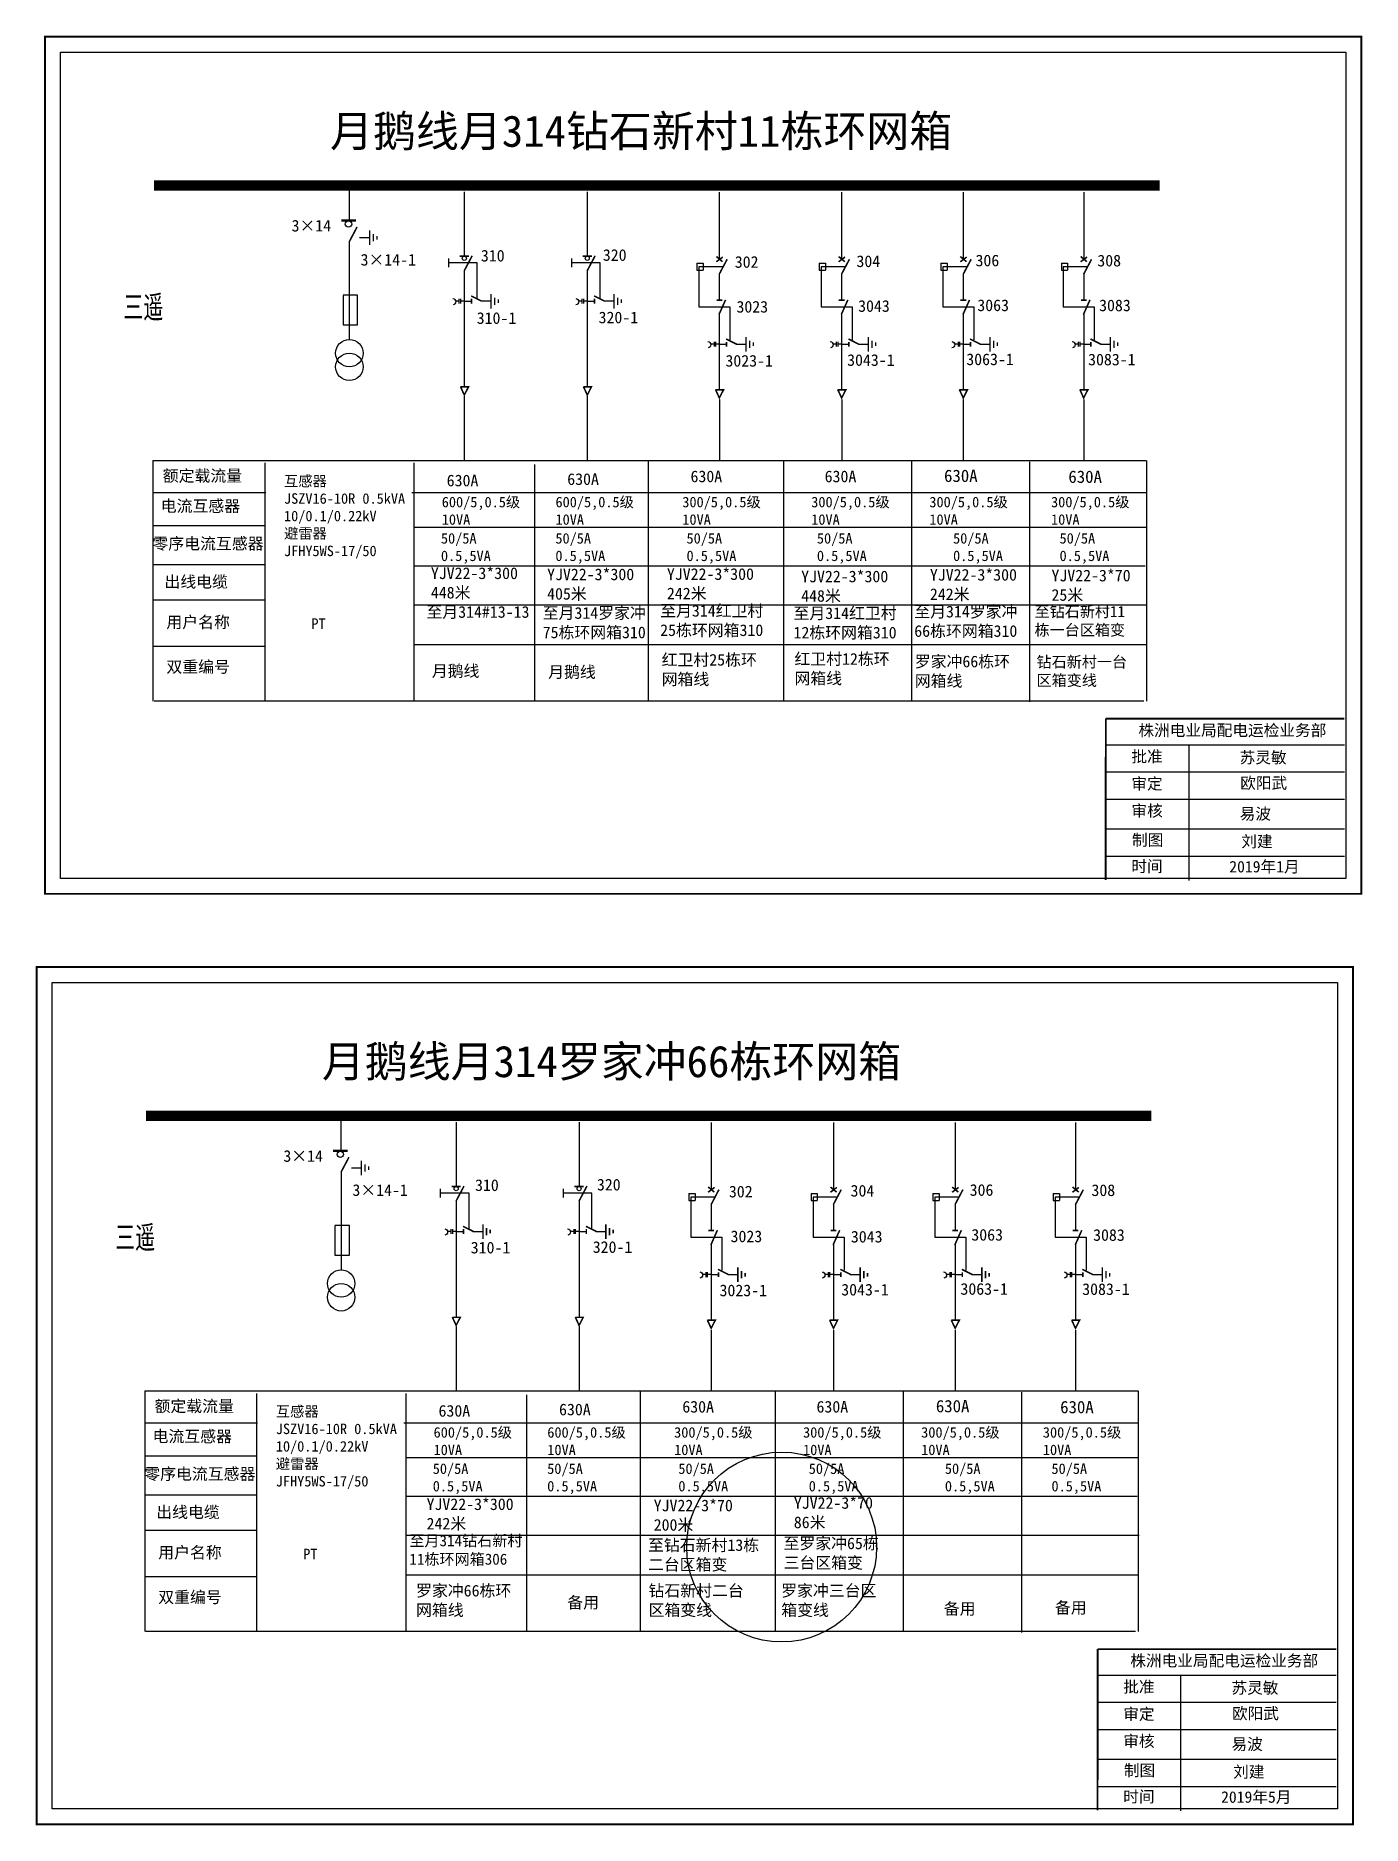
# Model space of a CAD drawing. Extents: x -186 to 211, y -164 to 97.
# Drawn here: x 84.8 to 211.3, y -73.5 to 97 of the extents above; entities that cross this region are included whole.
import ezdxf

# ---------------------------------------------------------------- set-up
doc = ezdxf.new("R2010")
doc.units = 0
doc.header["$LTSCALE"] = 0.774411
doc.linetypes.add('ACAD_ISO02W100', pattern=[15, 12, -3])
doc.linetypes.add('CENTER', pattern=[50.8, 31.75, -6.35, 6.35, -6.35])
doc.layers.get('0').update_dxf_attribs({"linetype": 'CONTINUOUS'})
doc.layers.add('2', color=7, linetype='CONTINUOUS')
doc.layers.add('3', color=7, linetype='CONTINUOUS')
doc.styles.add('hztxt_txtstyle_0.00_0_0', font='simkai.ttf')
doc.styles.add('hztxt_txtstyle_2.70_0_0', font='simkai.ttf', dxfattribs={"height": 2.7})
doc.styles.add('字体', font='', dxfattribs={"height": 2.5})
doc.styles.add('宋体', font='', dxfattribs={"width": 0.65})
doc.styles.get('字体').set_extended_font_data('SimSun')
doc.styles.get('宋体').set_extended_font_data('SimSun')

msp = doc.modelspace()

# ---------------------------------------------------------------- texts
at = {"color": 0, "linetype": 'Continuous', "style": 'hztxt_txtstyle_2.70_0_0'}
for s, p in [('3×14', (109.2, 78.39)), ('3×14-1', (115.78, 75.14)), ('310', (127.25, 75.53)), ('320', (138.87, 75.59)), ('302', (151.45, 74.93)), ('304', (163.05, 75)), ('306', (174.4, 75.07)), ('308', (186.01, 75.06)), ('3023', (151.61, 70.66)), ('3043', (163.21, 70.73)), ('3063', (174.57, 70.8)), ('3083', (186.18, 70.79)), ('310-1', (126.85, 69.58)), ('320-1', (138.47, 69.64)), ('3023-1', (150.56, 65.51)), ('3043-1', (162.16, 65.58)), ('3063-1', (173.52, 65.65)), ('3083-1', (185.13, 65.63)), ('3×14', (108.42, -10.29)), ('320', (138.31, -13.02)), ('3×14-1', (115, -13.54)), ('310', (126.69, -13.07)), ('302', (150.89, -13.68)), ('304', (162.49, -13.6)), ('306', (173.84, -13.53)), ('308', (185.45, -13.55)), ('3023', (151.05, -17.95)), ('3043', (162.52, -17.98)), ('3063', (174, -17.8)), ('3083', (185.61, -17.82)), ('310-1', (126.28, -19.02)), ('320-1', (137.91, -18.97)), ('3023-1', (150, -23.1)), ('3043-1', (161.6, -23.03)), ('3063-1', (172.96, -22.96)), ('3083-1', (184.57, -22.98))]:
    msp.add_text(s, height=1.109, dxfattribs=at).set_placement(p)
at = {"color": 0, "linetype": 'Continuous', "attachment_point": 1}
for s, insert, char_height, width, style in [('月鹅线月314钻石新村11栋环网箱', (112.87, 89.46), 3, 90.5642, '字体'), ('{\\fSimSun|b0|i0|c134|p2;额定载流量}', (96.92, 55.66), 1.1094, 17.8852, 'hztxt_txtstyle_2.70_0_0'), ('\\A1;{\\fSimSun|b0|i0|c134|p2;互感器\\PJSZV16-10R 0.5kVA\\P10/0.1/0.22kV\\P避雷器\\PJFHY5WS-17/50}', (108.48, 55.1), 0.9985, 18.4113, 'hztxt_txtstyle_2.70_0_0'), ('{\\fSimSun|b0|i0|c134|p2;630A}', (123.99, 55.21), 1.1094, 17.8852, 'hztxt_txtstyle_2.70_0_0'), ('{\\fSimSun|b0|i0|c134|p2;630A}', (135.48, 55.34), 1.1094, 17.8852, 'hztxt_txtstyle_2.70_0_0'), ('{\\fSimSun|b0|i0|c134|p2;630A}', (147.23, 55.6), 1.1094, 17.8852, 'hztxt_txtstyle_2.70_0_0'), ('{\\fSimSun|b0|i0|c134|p2;630A}', (160.02, 55.6), 1.1094, 17.8852, 'hztxt_txtstyle_2.70_0_0'), ('{\\fSimSun|b0|i0|c134|p2;630A}', (171.4, 55.69), 1.1757, 9.454, 'hztxt_txtstyle_0.00_0_0'), ('{\\fSimSun|b0|i0|c134|p2;630A}', (183.25, 55.6), 1.1757, 9.454, 'hztxt_txtstyle_0.00_0_0'), ('{\\fSimSun|b0|i0|c134|p2;电流互感器}', (96.73, 52.78), 1.1094, 17.8852, 'hztxt_txtstyle_2.70_0_0'), ('\\A1;{\\fSimSun|b0|i0|c134|p2;600/5,0.5级\\P10VA}', (123.52, 53.1), 0.9985, 18.4113, 'hztxt_txtstyle_2.70_0_0'), ('\\A1;{\\fSimSun|b0|i0|c134|p2;600/5,0.5级\\P10VA}', (134.36, 53.1), 0.9985, 18.4113, 'hztxt_txtstyle_2.70_0_0'), ('\\A1;{\\fSimSun|b0|i0|c134|p2;300/5,0.5级\\P10VA}', (146.45, 53.1), 0.9985, 18.4113, 'hztxt_txtstyle_2.70_0_0'), ('\\A1;{\\fSimSun|b0|i0|c134|p2;300/5,0.5级\\P10VA}', (158.74, 53.1), 0.9985, 18.4113, 'hztxt_txtstyle_2.70_0_0'), ('\\A1;{\\fSimSun|b0|i0|c134|p2;300/5,0.5级\\P10VA}', (170, 53.1), 0.9985, 18.4113, 'hztxt_txtstyle_2.70_0_0'), ('\\A1;{\\fSimSun|b0|i0|c134|p2;300/5,0.5级\\P10VA}', (181.6, 53.1), 0.9985, 18.4113, 'hztxt_txtstyle_2.70_0_0'), ('{\\fSimSun|b0|i0|c134|p2;50/5A\\P0.5,5VA}', (123.44, 49.64), 0.9985, 17.8852, 'hztxt_txtstyle_2.70_0_0'), ('{\\fSimSun|b0|i0|c134|p2;50/5A\\P0.5,5VA}', (134.35, 49.64), 0.9985, 17.8852, 'hztxt_txtstyle_2.70_0_0'), ('{\\fSimSun|b0|i0|c134|p2;50/5A\\P0.5,5VA}', (146.85, 49.64), 0.9985, 17.8852, 'hztxt_txtstyle_2.70_0_0'), ('{\\fSimSun|b0|i0|c134|p2;50/5A\\P0.5,5VA}', (159.28, 49.64), 0.9985, 17.8852, 'hztxt_txtstyle_2.70_0_0'), ('{\\fSimSun|b0|i0|c134|p2;50/5A\\P0.5,5VA}', (172.26, 49.64), 0.9985, 17.8852, 'hztxt_txtstyle_2.70_0_0'), ('{\\fSimSun|b0|i0|c134|p2;50/5A\\P0.5,5VA}', (182.41, 49.64), 0.9985, 17.8852, 'hztxt_txtstyle_2.70_0_0'), ('{\\fSimSun|b0|i0|c134|p2;零序电流互感器}', (95.94, 49.2), 1.1094, 17.8852, 'hztxt_txtstyle_2.70_0_0'), ('{\\fSimSun|b0|i0|c134|p2;YJV22-3*300\\P448米}', (122.48, 46.37), 1.1094, 17.8852, 'hztxt_txtstyle_2.70_0_0'), ('{\\fSimSun|b0|i0|c134|p2;YJV22-3*300\\P405米}', (133.56, 46.26), 1.1094, 17.8852, 'hztxt_txtstyle_2.70_0_0'), ('{\\fSimSun|b0|i0|c134|p2;YJV22-3*300\\P242米}', (144.98, 46.29), 1.1094, 17.8852, 'hztxt_txtstyle_2.70_0_0'), ('{\\fSimSun|b0|i0|c134|p2;YJV22-3*300\\P448米}', (157.78, 46.06), 1.1094, 17.8852, 'hztxt_txtstyle_2.70_0_0'), ('{\\fSimSun|b0|i0|c134|p2;YJV22-3*300\\P242米}', (170.05, 46.22), 1.1094, 17.8852, 'hztxt_txtstyle_2.70_0_0'), ('{\\fSimSun|b0|i0|c134|p2;YJV22-3*70\\P25米}', (181.64, 46.15), 1.1094, 17.8852, 'hztxt_txtstyle_2.70_0_0'), ('{\\fSimSun|b0|i0|c134|p2;出线电缆}', (97.08, 45.56), 1.1094, 17.8852, 'hztxt_txtstyle_2.70_0_0'), ('{\\fSimSun|b0|i0|c134|p2;至月314#13-13}', (122.06, 42.68), 1.1094, 9.7676, 'hztxt_txtstyle_2.70_0_0'), ('{\\fSimSun|b0|i0|c134|p2;至月314罗家冲75栋环网箱310}', (133.14, 42.58), 1.1094, 10.274, 'hztxt_txtstyle_2.70_0_0'), ('{\\fSimSun|b0|i0|c134|p2;至月314红卫村25栋环网箱310}', (144.34, 42.79), 1.1094, 10.274, 'hztxt_txtstyle_2.70_0_0'), ('{\\fSimSun|b0|i0|c134|p2;至月314红卫村12栋环网箱310}', (157.05, 42.56), 1.1094, 10.274, 'hztxt_txtstyle_2.70_0_0'), ('{\\fSimSun|b0|i0|c134|p2;至月314罗家冲66栋环网箱310}', (168.56, 42.71), 1.1094, 10.274, 'hztxt_txtstyle_2.70_0_0'), ('{\\fSimSun|b0|i0|c134|p2;至钻石新村11栋一台区箱变}', (180.03, 42.69), 1.0539, 9.2018, 'hztxt_txtstyle_2.70_0_0'), ('{\\fSimSun|b0|i0|c134|p2;用户名称}', (97.27, 41.71), 1.1094, 17.8852, 'hztxt_txtstyle_2.70_0_0'), ('{\\fSimSun|b0|i0|c134|p2;PT}', (111.09, 41.51), 1.0024, 7.7986, 'hztxt_txtstyle_0.00_0_0'), ('{\\fSimSun|b0|i0|c134|p2;双重编号}', (97.27, 37.45), 1.1094, 17.8852, 'hztxt_txtstyle_2.70_0_0'), ('{\\fSimSun|b0|i0|c134|p2;红卫村25栋环网箱线}', (144.48, 38.12), 1.1094, 10.274, 'hztxt_txtstyle_2.70_0_0'), ('{\\fSimSun|b0|i0|c134|p2;红卫村12栋环网箱线}', (157.14, 38.2), 1.1094, 10.274, 'hztxt_txtstyle_2.70_0_0'), ('{\\fSimSun|b0|i0|c134|p2;罗家冲66栋环网箱线}', (168.61, 37.96), 1.1094, 10.274, 'hztxt_txtstyle_2.70_0_0'), ('{\\fSimSun|b0|i0|c134|p2;钻石新村一台区箱变线}', (180.22, 37.89), 1.0539, 9.2018, 'hztxt_txtstyle_2.70_0_0'), ('{\\fSimSun|b0|i0|c134|p2;月鹅线}', (122.57, 37.06), 1.1094, 9.6036, 'hztxt_txtstyle_2.70_0_0'), ('{\\fSimSun|b0|i0|c134|p2;月鹅线}', (133.66, 36.96), 1.1094, 9.6036, 'hztxt_txtstyle_2.70_0_0'), ('株洲电业局配电运检业务部', (189.93, 31.39), 1.0944, 29.9201, '字体'), ('{\\fKaiTi_GB2312|b0|i0|c134|p49;批准}', (189.26, 28.9), 1.0944, 8.5588, '字体'), ('苏灵敏', (199.58, 28.8), 1.094, 8.5588, '字体'), ('\\f\uffbfﾬￌﾣﾤ_GB2312|b0|i0|c134|p49;审定', (189.26, 26.3), 1.0944, 8.5588, '字体'), ('欧阳武', (199.63, 26.37), 1.094, 8.5588, '字体'), ('\\f\uffbfﾬￌﾣﾤ_GB2312|b0|i0|c134|p49;审核', (189.26, 23.72), 1.0944, 8.5588, '字体'), ('易波', (199.58, 23.43), 1.094, 8.5588, '字体'), ('\\f\uffbfﾬￌﾣﾤ_GB2312|b0|i0|c134|p49;制图', (189.32, 20.94), 1.0944, 8.5588, '字体'), ('刘建', (199.74, 20.8), 1.094, 8.5588, '字体'), ('\\f\uffbfﾬￌﾣﾤ_GB2312|b0|i0|c134|p49;时间', (189.26, 18.43), 1.0944, 8.5588, '字体'), ('2019年1月', (198.59, 18.39), 1.094, 16.0081, '字体'), ('月鹅线月314罗家冲66栋环网箱', (112.09, 0.78), 3, 90.5642, '字体'), ('{\\fSimSun|b0|i0|c134|p2;额定载流量}', (96.14, -33.02), 1.1094, 17.8852, 'hztxt_txtstyle_2.70_0_0'), ('\\A1;{\\fSimSun|b0|i0|c134|p2;互感器\\PJSZV16-10R 0.5kVA\\P10/0.1/0.22kV\\P避雷器\\PJFHY5WS-17/50}', (107.7, -33.58), 0.9985, 18.4113, 'hztxt_txtstyle_2.70_0_0'), ('{\\fSimSun|b0|i0|c134|p2;630A}', (123.21, -33.47), 1.1094, 17.8852, 'hztxt_txtstyle_2.70_0_0'), ('{\\fSimSun|b0|i0|c134|p2;630A}', (134.7, -33.34), 1.1094, 17.8852, 'hztxt_txtstyle_2.70_0_0'), ('{\\fSimSun|b0|i0|c134|p2;630A}', (146.45, -33.08), 1.1094, 17.8852, 'hztxt_txtstyle_2.70_0_0'), ('{\\fSimSun|b0|i0|c134|p2;630A}', (159.24, -33.08), 1.1094, 17.8852, 'hztxt_txtstyle_2.70_0_0'), ('{\\fSimSun|b0|i0|c134|p2;630A}', (170.62, -32.99), 1.1757, 9.454, 'hztxt_txtstyle_0.00_0_0'), ('{\\fSimSun|b0|i0|c134|p2;630A}', (182.47, -33.08), 1.1757, 9.454, 'hztxt_txtstyle_0.00_0_0'), ('{\\fSimSun|b0|i0|c134|p2;电流互感器}', (95.95, -35.9), 1.1094, 17.8852, 'hztxt_txtstyle_2.70_0_0'), ('\\A1;{\\fSimSun|b0|i0|c134|p2;600/5,0.5级\\P10VA}', (122.74, -35.58), 0.9985, 18.4113, 'hztxt_txtstyle_2.70_0_0'), ('\\A1;{\\fSimSun|b0|i0|c134|p2;600/5,0.5级\\P10VA}', (133.58, -35.58), 0.9985, 18.4113, 'hztxt_txtstyle_2.70_0_0'), ('\\A1;{\\fSimSun|b0|i0|c134|p2;300/5,0.5级\\P10VA}', (145.67, -35.58), 0.9985, 18.4113, 'hztxt_txtstyle_2.70_0_0'), ('\\A1;{\\fSimSun|b0|i0|c134|p2;300/5,0.5级\\P10VA}', (157.96, -35.58), 0.9985, 18.4113, 'hztxt_txtstyle_2.70_0_0'), ('\\A1;{\\fSimSun|b0|i0|c134|p2;300/5,0.5级\\P10VA}', (169.22, -35.58), 0.9985, 18.4113, 'hztxt_txtstyle_2.70_0_0'), ('\\A1;{\\fSimSun|b0|i0|c134|p2;300/5,0.5级\\P10VA}', (180.82, -35.58), 0.9985, 18.4113, 'hztxt_txtstyle_2.70_0_0'), ('{\\fSimSun|b0|i0|c134|p2;50/5A\\P0.5,5VA}', (122.66, -39.04), 0.9985, 17.8852, 'hztxt_txtstyle_2.70_0_0'), ('{\\fSimSun|b0|i0|c134|p2;50/5A\\P0.5,5VA}', (133.57, -39.04), 0.9985, 17.8852, 'hztxt_txtstyle_2.70_0_0'), ('{\\fSimSun|b0|i0|c134|p2;50/5A\\P0.5,5VA}', (146.07, -39.04), 0.9985, 17.8852, 'hztxt_txtstyle_2.70_0_0'), ('{\\fSimSun|b0|i0|c134|p2;50/5A\\P0.5,5VA}', (158.5, -39.04), 0.9985, 17.8852, 'hztxt_txtstyle_2.70_0_0'), ('{\\fSimSun|b0|i0|c134|p2;50/5A\\P0.5,5VA}', (171.48, -39.04), 0.9985, 17.8852, 'hztxt_txtstyle_2.70_0_0'), ('{\\fSimSun|b0|i0|c134|p2;50/5A\\P0.5,5VA}', (181.64, -39.04), 0.9985, 17.8852, 'hztxt_txtstyle_2.70_0_0'), ('{\\fSimSun|b0|i0|c134|p2;零序电流互感器}', (95.16, -39.48), 1.1094, 17.8852, 'hztxt_txtstyle_2.70_0_0'), ('{\\fSimSun|b0|i0|c134|p2;YJV22-3*300\\P242米}', (122.07, -42.37), 1.1094, 17.8852, 'hztxt_txtstyle_2.70_0_0'), ('{\\fSimSun|b0|i0|c134|p2;YJV22-3*70\\P200米}', (143.72, -42.49), 1.1094, 17.8852, 'hztxt_txtstyle_2.70_0_0'), ('{\\fSimSun|b0|i0|c134|p2;YJV22-3*70\\P86米}', (157.08, -42.25), 1.1094, 17.8852, 'hztxt_txtstyle_2.70_0_0'), ('{\\fSimSun|b0|i0|c134|p2;出线电缆}', (96.3, -43.12), 1.1094, 17.8852, 'hztxt_txtstyle_2.70_0_0'), ('{\\fSimSun|b0|i0|c134|p2;至月314钻石新村11栋环网箱306}', (120.43, -45.88), 1.0539, 11.4381, 'hztxt_txtstyle_2.70_0_0'), ('{\\fSimSun|b0|i0|c134|p2;至罗家冲65栋三台区箱变}', (156.1, -46.1), 1.1094, 10.274, 'hztxt_txtstyle_2.70_0_0'), ('{\\fSimSun|b0|i0|c134|p2;用户名称}', (96.49, -46.97), 1.1094, 17.8852, 'hztxt_txtstyle_2.70_0_0'), ('{\\fSimSun|b0|i0|c134|p2;PT}', (110.31, -47.17), 1.0024, 7.7986, 'hztxt_txtstyle_0.00_0_0'), ('{\\fSimSun|b0|i0|c134|p2;至钻石新村13栋二台区箱变}', (143.18, -46.27), 1.1094, 11.7151, 'hztxt_txtstyle_2.70_0_0'), ('{\\fSimSun|b0|i0|c134|p2;双重编号}', (96.49, -51.23), 1.1094, 17.8852, 'hztxt_txtstyle_2.70_0_0'), ('{\\fSimSun|b0|i0|c134|p2;罗家冲66栋环网箱线}', (121.07, -50.61), 1.1094, 10.274, 'hztxt_txtstyle_2.70_0_0'), ('{\\fSimSun|b0|i0|c134|p2;钻石新村二台区箱变线}', (143.23, -50.61), 1.1094, 10.274, 'hztxt_txtstyle_2.70_0_0'), ('{\\fSimSun|b0|i0|c134|p2;罗家冲三台区箱变线}', (155.88, -50.61), 1.1094, 10.274, 'hztxt_txtstyle_2.70_0_0'), ('{\\fSimSun|b0|i0|c134|p2;备用}', (135.48, -51.74), 1.1094, 17.8852, 'hztxt_txtstyle_2.70_0_0'), ('{\\fSimSun|b0|i0|c134|p2;备用}', (171.38, -52.33), 1.1094, 17.8852, 'hztxt_txtstyle_2.70_0_0'), ('{\\fSimSun|b0|i0|c134|p2;备用}', (181.97, -52.23), 1.1094, 17.8852, 'hztxt_txtstyle_2.70_0_0'), ('株洲电业局配电运检业务部', (189.15, -57.29), 1.0944, 29.9201, '字体'), ('{\\fKaiTi_GB2312|b0|i0|c134|p49;批准}', (188.48, -59.78), 1.0944, 8.5588, '字体'), ('苏灵敏', (198.8, -59.88), 1.094, 8.5588, '字体'), ('\\f\uffbfﾬￌﾣﾤ_GB2312|b0|i0|c134|p49;审定', (188.48, -62.38), 1.0944, 8.5588, '字体'), ('欧阳武', (198.85, -62.32), 1.094, 8.5588, '字体'), ('\\f\uffbfﾬￌﾣﾤ_GB2312|b0|i0|c134|p49;审核', (188.48, -64.96), 1.0944, 8.5588, '字体'), ('易波', (198.8, -65.25), 1.094, 8.5588, '字体'), ('\\f\uffbfﾬￌﾣﾤ_GB2312|b0|i0|c134|p49;制图', (188.54, -67.74), 1.0944, 8.5588, '字体'), ('刘建', (198.96, -67.89), 1.094, 8.5588, '字体'), ('\\f\uffbfﾬￌﾣﾤ_GB2312|b0|i0|c134|p49;时间', (188.48, -70.25), 1.0944, 8.5588, '字体'), ('2019年5月', (197.81, -70.29), 1.094, 16.0081, '字体')]:
    msp.add_mtext(s, dxfattribs=dict(at, insert=insert, char_height=char_height, width=width, style=style))
at = {"layer": '3', "color": 0, "style": '宋体', "width": 0.65}
for p in [(93.17, 70.12, -0.03), (92.39, -18.56, -0.03)]:
    msp.add_text('三遥', height=2.143, dxfattribs=at).set_placement(p)

# ---------------------------------------------------------------- blocks, each defined once
blk = doc.blocks.new('JD')
for points in [[(-2, 0.2), (-2, -0.2), (2, 0.2), (2, -0.2)], [(1, -1.2), (1, -0.8), (-1, -1.2), (-1, -0.8)], [(-0.5, -1.8), (-0.5, -2.2), (0.5, -1.8), (0.5, -2.2)]]:
    blk.add_trace(points)

# ---------------------------------------------------------------- linework, layer by layer
at = {"color": 0}
for p, q in [((114.68, 82.77), (114.68, 79.48)), ((125.67, 82.17), (125.67, 76.06)), ((137.39, 82.17), (137.39, 76.06)), ((149.97, 82.13), (149.97, 75.72)), ((161.63, 82.13), (161.63, 75.72)), ((173.23, 82.13), (173.23, 75.72)), ((184.71, 82.13), (184.71, 75.72)), ((114.7, 77.45), (114.7, 68.12)), ((115.68, 77.82), (116.62, 77.82)), ((147.84, 75.37), (148.44, 75.37)), ((147.84, 75.37), (147.84, 74.71)), ((148.44, 75.37), (148.44, 74.71)), ((159.5, 75.37), (160.1, 75.37)), ((159.5, 75.37), (159.5, 74.71)), ((160.1, 75.37), (160.1, 74.71)), ((171.1, 75.37), (171.7, 75.37)), ((171.1, 75.37), (171.1, 74.71)), ((171.7, 75.37), (171.7, 74.71)), ((182.58, 75.37), (183.18, 75.37)), ((182.58, 75.37), (182.58, 74.71)), ((183.18, 75.37), (183.18, 74.71)), ((125.67, 74.7), (125.67, 63.59)), ((137.39, 74.7), (137.39, 63.59)), ((147.84, 74.71), (148.44, 74.71)), ((149.97, 74.36), (149.97, 71.88)), ((159.5, 74.71), (160.1, 74.71)), ((161.63, 74.36), (161.63, 71.88)), ((171.1, 74.71), (171.7, 74.71)), ((173.23, 74.36), (173.23, 71.88)), ((182.58, 74.71), (183.18, 74.71)), ((184.71, 74.36), (184.71, 71.88)), ((125.67, 71.75), (126.36, 71.75)), ((127.26, 71.77), (128.2, 71.77)), ((137.39, 71.75), (138.08, 71.75)), ((138.98, 71.77), (139.92, 71.77)), ((149.97, 70.64), (149.97, 63.34)), ((161.63, 70.64), (161.63, 63.34)), ((173.23, 70.64), (173.23, 63.34)), ((184.71, 70.64), (184.71, 63.34)), ((149.97, 67.64), (150.67, 67.64)), ((151.57, 67.66), (152.51, 67.66)), ((161.63, 67.64), (162.32, 67.64)), ((163.23, 67.66), (164.17, 67.66)), ((173.23, 67.64), (173.92, 67.64)), ((174.82, 67.66), (175.77, 67.66)), ((184.71, 67.64), (185.4, 67.64)), ((186.3, 67.66), (187.24, 67.66)), ((106.74, 53.49), (96.04, 53.49)), ((106.7, 50.34), (96, 50.34)), ((106.7, 46.63), (96, 46.63)), ((106.66, 43.24), (95.96, 43.24)), ((106.7, 38.83), (96, 38.83)), ((113.9, -5.91), (113.9, -9.2)), ((124.89, -6.51), (124.89, -12.62)), ((136.61, -6.51), (136.61, -12.62)), ((149.2, -6.55), (149.2, -12.96)), ((160.85, -6.55), (160.85, -12.96)), ((172.45, -6.55), (172.45, -12.96)), ((183.93, -6.55), (183.93, -12.96)), ((113.92, -11.23), (113.92, -20.56)), ((114.9, -10.86), (115.84, -10.86)), ((147.07, -13.31), (147.66, -13.31)), ((147.07, -13.31), (147.07, -13.97)), ((147.66, -13.31), (147.66, -13.97)), ((158.72, -13.31), (159.32, -13.31)), ((158.72, -13.31), (158.72, -13.97)), ((159.32, -13.31), (159.32, -13.97)), ((170.32, -13.31), (170.92, -13.31)), ((170.32, -13.31), (170.32, -13.97)), ((170.92, -13.31), (170.92, -13.97)), ((181.8, -13.31), (182.4, -13.31)), ((181.8, -13.31), (181.8, -13.97)), ((182.4, -13.31), (182.4, -13.97)), ((124.89, -13.99), (124.89, -25.09)), ((136.61, -13.99), (136.61, -25.09)), ((147.07, -13.97), (147.66, -13.97)), ((149.2, -14.32), (149.2, -16.8)), ((158.72, -13.97), (159.32, -13.97)), ((160.85, -14.32), (160.85, -16.8)), ((170.32, -13.97), (170.92, -13.97)), ((172.45, -14.32), (172.45, -16.8)), ((181.8, -13.97), (182.4, -13.97)), ((183.93, -14.32), (183.93, -16.8)), ((124.89, -16.93), (125.58, -16.93)), ((126.48, -16.92), (127.42, -16.92)), ((136.61, -16.93), (137.3, -16.93)), ((138.2, -16.92), (139.14, -16.92)), ((149.2, -18.04), (149.2, -25.34)), ((160.85, -18.04), (160.85, -25.34)), ((172.45, -18.04), (172.45, -25.34)), ((183.93, -18.04), (183.93, -25.34)), ((149.2, -21.04), (149.89, -21.04)), ((150.79, -21.02), (151.73, -21.02)), ((160.85, -21.04), (161.55, -21.04)), ((162.45, -21.02), (163.39, -21.02)), ((172.45, -21.04), (173.14, -21.04)), ((174.05, -21.02), (174.99, -21.02)), ((183.93, -21.04), (184.62, -21.04)), ((185.52, -21.02), (186.46, -21.02)), ((105.96, -35.19), (95.26, -35.19)), ((105.92, -38.34), (95.22, -38.34)), ((105.92, -42.05), (95.22, -42.05)), ((105.88, -45.44), (95.18, -45.44)), ((105.92, -49.85), (95.22, -49.85))]:
    msp.add_line(p, q, dxfattribs=at)
at = {"color": 0, "linetype": 'ACAD_ISO02W100'}
for p, q in [((150.27, 75.03), (148.03, 75.03)), ((148.03, 75.03), (148.03, 71.22)), ((161.93, 75.03), (159.69, 75.03)), ((159.69, 75.03), (159.69, 71.22)), ((173.53, 75.03), (171.29, 75.03)), ((171.29, 75.03), (171.29, 71.22)), ((185.01, 75.03), (182.77, 75.03)), ((182.77, 75.03), (182.77, 71.22)), ((148.03, 71.22), (150.99, 71.22)), ((150.99, 71.22), (150.99, 68.07)), ((159.69, 71.22), (162.65, 71.22)), ((162.65, 71.22), (162.65, 68.07)), ((171.29, 71.22), (174.25, 71.22)), ((174.25, 71.22), (174.25, 68.07)), ((182.77, 71.22), (185.72, 71.22)), ((185.72, 71.22), (185.72, 68.07)), ((149.5, -13.66), (147.26, -13.66)), ((147.26, -13.66), (147.26, -17.47)), ((161.15, -13.66), (158.91, -13.66)), ((158.91, -13.66), (158.91, -17.47)), ((172.75, -13.66), (170.51, -13.66)), ((170.51, -13.66), (170.51, -17.47)), ((184.23, -13.66), (181.99, -13.66)), ((181.99, -13.66), (181.99, -17.47)), ((147.26, -17.47), (150.21, -17.47)), ((150.21, -17.47), (150.21, -20.61)), ((158.91, -17.47), (161.87, -17.47)), ((161.87, -17.47), (161.87, -20.61)), ((170.51, -17.47), (173.47, -17.47)), ((173.47, -17.47), (173.47, -20.61)), ((181.99, -17.47), (184.94, -17.47)), ((184.94, -17.47), (184.94, -20.61))]:
    msp.add_line(p, q, dxfattribs=at)
at = {"color": 0, "linetype": 'CENTER'}
for p, q in [((125.67, 62.7), (125.67, 56.56)), ((137.39, 62.7), (137.39, 56.56)), ((149.98, 62.36), (149.98, 56.59)), ((161.64, 62.36), (161.64, 56.59)), ((173.23, 62.36), (173.23, 56.59)), ((184.71, 62.36), (184.71, 56.59)), ((124.89, -25.99), (124.89, -32.12)), ((136.61, -25.99), (136.61, -32.12)), ((149.2, -26.33), (149.2, -32.09)), ((160.86, -26.33), (160.86, -32.09)), ((172.46, -26.33), (172.46, -32.09)), ((183.93, -26.33), (183.93, -32.09))]:
    msp.add_line(p, q, dxfattribs=at)
at = {"color": 0, "linetype": 'Continuous'}
for p, q in [((95.98, 56.57), (190.64, 56.57)), ((96.02, 33.63), (96.02, 56.57)), ((106.65, 56.33), (106.65, 33.63)), ((120.85, 56.33), (120.85, 33.63)), ((143.2, 56.53), (143.2, 33.64)), ((156.09, 56.53), (156.09, 33.64)), ((168.29, 56.51), (168.29, 33.62)), ((179.56, 56.44), (179.56, 33.54)), ((190.69, 56.56), (190.69, 33.62)), ((132.37, 56.17), (132.37, 33.65)), ((120.68, 53.51), (190.67, 53.51)), ((120.85, 50.21), (190.69, 50.21)), ((120.85, 46.53), (190.58, 46.53)), ((120.85, 42.8), (190.77, 42.8)), ((120.85, 39.01), (190.67, 39.01)), ((190.43, 33.63), (96.09, 33.63)), ((186.82, 29.47), (209.57, 29.47)), ((194.72, 29.47), (194.72, 16.53)), ((186.82, 26.87), (209.57, 26.87)), ((186.82, 24.28), (209.57, 24.28)), ((186.82, 21.45), (209.57, 21.45)), ((186.82, 18.86), (209.57, 18.86)), ((95.2, -32.11), (189.86, -32.11)), ((95.24, -55.05), (95.24, -32.11)), ((105.87, -32.36), (105.87, -55.05)), ((120.08, -32.36), (120.08, -55.05)), ((142.42, -32.15), (142.42, -55.05)), ((155.31, -32.15), (155.31, -55.05)), ((167.51, -32.17), (167.51, -55.06)), ((178.78, -32.24), (178.78, -55.14)), ((189.92, -32.12), (189.92, -55.07)), ((131.59, -32.51), (131.59, -55.03)), ((119.9, -35.17), (189.89, -35.17)), ((120.08, -38.47), (189.92, -38.47)), ((120.08, -42.15), (189.8, -42.15)), ((120.08, -45.88), (189.99, -45.88)), ((120.08, -49.67), (189.89, -49.67)), ((189.65, -55.05), (95.31, -55.05)), ((186.04, -59.22), (208.79, -59.22)), ((193.94, -59.22), (193.94, -72.15)), ((186.04, -61.81), (208.79, -61.81)), ((186.04, -64.4), (208.79, -64.4)), ((186.04, -67.23), (208.79, -67.23)), ((186.04, -69.82), (208.79, -69.82))]:
    msp.add_line(p, q, dxfattribs=at)
at = {"color": 0, "linetype": 'Continuous', "const_width": 0.182}
for points in [[(85.69, 96.95), (211.17, 96.95), (211.17, 15.25), (85.69, 15.25)], [(84.91, 8.27), (210.39, 8.27), (210.39, -73.43), (84.91, -73.43)]]:
    msp.add_lwpolyline(points, close=True, dxfattribs=at)
at = {"color": 0, "linetype": 'Continuous'}
for points in [[(87.16, 95.48), (209.69, 95.48), (209.69, 16.72), (87.16, 16.72)], [(86.39, 6.79), (208.92, 6.79), (208.92, -71.96), (86.39, -71.96)]]:
    msp.add_lwpolyline(points, close=True, dxfattribs=at)
at = {"color": 0}
for points, const_width in [([(96.09, 82.77), (191.94, 82.77)], 0.998), ([(113.93, 79.44), (115.33, 79.44)], 0.238), ([(114.7, 77.41), (115.45, 78.83)], 0.15), ([(125.23, 76.04), (126.11, 76.04)], 0.15), ([(125.67, 74.66), (126.42, 76.08)], 0.15), ([(136.95, 76.04), (137.83, 76.04)], 0.15), ([(137.39, 74.66), (138.14, 76.08)], 0.15), ([(149.7, 76), (150.28, 75.51)], 0.15), ([(149.69, 75.5), (150.3, 75.95)], 0.15), ([(149.97, 74.32), (150.72, 75.74)], 0.15), ([(161.35, 75.5), (161.96, 75.95)], 0.15), ([(161.35, 76), (161.94, 75.51)], 0.15), ([(161.63, 74.32), (162.38, 75.74)], 0.15), ([(172.95, 75.5), (173.55, 75.95)], 0.15), ([(172.95, 76), (173.54, 75.51)], 0.15), ([(173.23, 74.32), (173.98, 75.74)], 0.15), ([(184.43, 76), (185.01, 75.51)], 0.15), ([(184.42, 75.5), (185.03, 75.95)], 0.15), ([(184.71, 74.32), (185.46, 75.74)], 0.15), ([(126.32, 72.25), (127.32, 71.75)], 0.15), ([(126.36, 71.98), (126.36, 71.52)], 0.15), ([(138.04, 72.25), (139.04, 71.75)], 0.15), ([(138.08, 71.98), (138.08, 71.52)], 0.15), ([(149.71, 71.84), (150.26, 71.84)], 0.15), ([(149.94, 70.46), (150.57, 71.87)], 0.15), ([(161.36, 71.84), (161.92, 71.84)], 0.15), ([(161.6, 70.46), (162.23, 71.87)], 0.15), ([(172.96, 71.84), (173.52, 71.84)], 0.15), ([(173.2, 70.46), (173.83, 71.87)], 0.15), ([(184.44, 71.84), (184.99, 71.84)], 0.15), ([(184.68, 70.46), (185.31, 71.87)], 0.15), ([(150.63, 68.14), (151.63, 67.64)], 0.15), ([(150.67, 67.87), (150.67, 67.41)], 0.15), ([(162.29, 68.14), (163.28, 67.64)], 0.15), ([(162.32, 67.87), (162.32, 67.41)], 0.15), ([(173.88, 68.14), (174.88, 67.64)], 0.15), ([(173.92, 67.87), (173.92, 67.41)], 0.15), ([(185.36, 68.14), (186.36, 67.64)], 0.15), ([(185.4, 67.87), (185.4, 67.41)], 0.15), ([(125.3, 63.57), (126.06, 63.57), (125.67, 62.8), (125.31, 63.59)], 0.15), ([(137.02, 63.57), (137.78, 63.57), (137.39, 62.8), (137.03, 63.59)], 0.15), ([(149.61, 63.29), (150.37, 63.29), (149.98, 62.52), (149.62, 63.31)], 0.15), ([(161.26, 63.29), (162.03, 63.29), (161.64, 62.52), (161.27, 63.31)], 0.15), ([(172.86, 63.29), (173.62, 63.29), (173.23, 62.52), (172.87, 63.31)], 0.15), ([(184.34, 63.29), (185.1, 63.29), (184.71, 62.52), (184.35, 63.31)], 0.15), ([(95.31, -5.91), (191.16, -5.91)], 0.998), ([(113.15, -9.25), (114.56, -9.25)], 0.238), ([(113.92, -11.27), (114.67, -9.85)], 0.15), ([(124.45, -12.64), (125.33, -12.64)], 0.15), ([(124.89, -14.02), (125.64, -12.6)], 0.15), ([(136.17, -12.64), (137.05, -12.64)], 0.15), ([(136.61, -14.02), (137.36, -12.6)], 0.15), ([(148.92, -12.69), (149.5, -13.18)], 0.15), ([(148.91, -13.19), (149.52, -12.73)], 0.15), ([(149.2, -14.36), (149.94, -12.94)], 0.15), ([(160.57, -13.19), (161.18, -12.73)], 0.15), ([(160.57, -12.69), (161.16, -13.18)], 0.15), ([(160.85, -14.36), (161.6, -12.94)], 0.15), ([(172.17, -13.19), (172.78, -12.73)], 0.15), ([(172.17, -12.69), (172.76, -13.18)], 0.15), ([(172.45, -14.36), (173.2, -12.94)], 0.15), ([(183.65, -12.69), (184.24, -13.18)], 0.15), ([(183.64, -13.19), (184.25, -12.73)], 0.15), ([(183.93, -14.36), (184.68, -12.94)], 0.15), ([(125.54, -16.44), (126.54, -16.93)], 0.15), ([(125.58, -16.7), (125.58, -17.16)], 0.15), ([(137.26, -16.44), (138.26, -16.93)], 0.15), ([(137.3, -16.7), (137.3, -17.16)], 0.15), ([(148.93, -16.84), (149.48, -16.84)], 0.15), ([(149.17, -18.22), (149.79, -16.81)], 0.15), ([(160.59, -16.84), (161.14, -16.84)], 0.15), ([(160.82, -18.22), (161.45, -16.81)], 0.15), ([(172.18, -16.84), (172.74, -16.84)], 0.15), ([(172.42, -18.22), (173.05, -16.81)], 0.15), ([(183.66, -16.84), (184.21, -16.84)], 0.15), ([(183.9, -18.22), (184.53, -16.81)], 0.15), ([(149.85, -20.54), (150.85, -21.04)], 0.15), ([(161.51, -20.54), (162.51, -21.04)], 0.15), ([(173.1, -20.54), (174.1, -21.04)], 0.15), ([(184.58, -20.54), (185.58, -21.04)], 0.15), ([(149.89, -20.81), (149.89, -21.27)], 0.15), ([(161.55, -20.81), (161.55, -21.27)], 0.15), ([(173.14, -20.81), (173.14, -21.27)], 0.15), ([(184.62, -20.81), (184.62, -21.27)], 0.15), ([(124.52, -25.11), (125.28, -25.11), (124.89, -25.88), (124.53, -25.1)], 0.15), ([(136.24, -25.11), (137, -25.11), (136.61, -25.88), (136.25, -25.1)], 0.15), ([(148.83, -25.39), (149.59, -25.39), (149.2, -26.16), (148.84, -25.38)], 0.15), ([(160.49, -25.39), (161.25, -25.39), (160.86, -26.16), (160.49, -25.38)], 0.15), ([(172.08, -25.39), (172.85, -25.39), (172.46, -26.16), (172.09, -25.38)], 0.15), ([(183.56, -25.39), (184.32, -25.39), (183.93, -26.16), (183.57, -25.38)], 0.15)]:
    msp.add_lwpolyline(points, dxfattribs=dict(at, const_width=const_width))
for points in [[(124.16, 75.81), (124.16, 74.98)], [(135.88, 75.81), (135.88, 74.98)], [(114.11, 72.28), (114.11, 69.48), (115.49, 69.48), (115.49, 72.31), (114.11, 72.31)], [(125.16, 71.76), (124.85, 71.76)], [(125.16, 71.97), (125.16, 71.51)], [(125.3, 71.97), (125.3, 71.51)], [(125.67, 71.76), (125.3, 71.76)], [(136.88, 71.76), (136.57, 71.76)], [(136.88, 71.97), (136.88, 71.51)], [(137.02, 71.97), (137.02, 71.51)], [(137.39, 71.76), (137.02, 71.76)], [(149.47, 67.65), (149.16, 67.65)], [(149.47, 67.86), (149.47, 67.41)], [(149.61, 67.86), (149.61, 67.41)], [(149.97, 67.65), (149.61, 67.65)], [(161.13, 67.65), (160.81, 67.65)], [(161.13, 67.86), (161.13, 67.41)], [(161.27, 67.86), (161.27, 67.41)], [(161.63, 67.65), (161.27, 67.65)], [(172.73, 67.65), (172.41, 67.65)], [(172.73, 67.86), (172.73, 67.41)], [(172.87, 67.86), (172.87, 67.41)], [(173.23, 67.65), (172.87, 67.65)], [(184.2, 67.65), (183.89, 67.65)], [(184.2, 67.86), (184.2, 67.41)], [(184.34, 67.86), (184.34, 67.41)], [(184.71, 67.65), (184.34, 67.65)], [(123.38, -12.87), (123.38, -13.7)], [(135.1, -12.87), (135.1, -13.7)], [(113.33, -16.4), (113.33, -19.2), (114.71, -19.2), (114.71, -16.37), (113.33, -16.37)], [(124.39, -16.93), (124.07, -16.93)], [(124.39, -16.72), (124.39, -17.17)], [(124.53, -16.72), (124.53, -17.17)], [(124.89, -16.93), (124.53, -16.93)], [(136.1, -16.93), (135.79, -16.93)], [(136.1, -16.72), (136.1, -17.17)], [(136.24, -16.72), (136.24, -17.17)], [(136.61, -16.93), (136.24, -16.93)], [(148.69, -21.03), (148.38, -21.03)], [(148.69, -20.82), (148.69, -21.28)], [(148.83, -20.82), (148.83, -21.28)], [(149.19, -21.03), (148.83, -21.03)], [(160.35, -21.03), (160.03, -21.03)], [(160.35, -20.82), (160.35, -21.28)], [(160.49, -20.82), (160.49, -21.28)], [(160.85, -21.03), (160.49, -21.03)], [(171.95, -21.03), (171.63, -21.03)], [(171.95, -20.82), (171.95, -21.28)], [(172.09, -20.82), (172.09, -21.28)], [(172.45, -21.03), (172.09, -21.03)], [(183.42, -21.03), (183.11, -21.03)], [(183.42, -20.82), (183.42, -21.28)], [(183.56, -20.82), (183.56, -21.28)], [(183.93, -21.03), (183.56, -21.03)]]:
    msp.add_lwpolyline(points, dxfattribs=at)
at = {"color": 0, "linetype": 'ACAD_ISO02W100'}
for points in [[(126.9, 71.98), (126.9, 75.4), (124.16, 75.4)], [(138.61, 71.98), (138.61, 75.4), (135.88, 75.4)], [(126.12, -16.7), (126.12, -13.29), (123.38, -13.29)], [(137.84, -16.7), (137.84, -13.29), (135.1, -13.29)]]:
    msp.add_lwpolyline(points, dxfattribs=at)
at = {"color": 0}
for points in [[(124.58, 72.01, -0.877934), (124.59, 71.4)], [(136.3, 72.01, -0.877934), (136.31, 71.4)], [(148.89, 67.91, -0.877934), (148.9, 67.3)], [(160.55, 67.91, -0.877934), (160.56, 67.3)], [(172.14, 67.91, -0.877934), (172.15, 67.3)], [(183.62, 67.91, -0.877934), (183.63, 67.3)], [(123.8, -16.67, -0.877934), (123.81, -17.28)], [(135.52, -16.67, -0.877934), (135.53, -17.28)], [(148.11, -20.77, -0.877934), (148.12, -21.38)], [(159.77, -20.77, -0.877934), (159.78, -21.38)], [(171.36, -20.77, -0.877934), (171.38, -21.38)], [(182.84, -20.77, -0.877934), (182.85, -21.38)]]:
    msp.add_lwpolyline(points, format="xyb", dxfattribs=at)
at = {"color": 0, "linetype": 'Continuous', "const_width": 0.182}
for points in [[(186.82, 31.94), (186.81, 16.57)], [(186.82, 31.94), (209.57, 31.94)], [(186.04, -56.74), (186.03, -72.11)], [(186.04, -56.74), (208.79, -56.74)]]:
    msp.add_lwpolyline(points, dxfattribs=at)
at = {"color": 0}
for centre, radius in [((114.63, 79.1), 0.305), ((125.67, 75.83), 0.192), ((137.39, 75.83), 0.192), ((113.85, -9.58), 0.305), ((124.89, -12.85), 0.192), ((136.61, -12.85), 0.192)]:
    msp.add_circle(centre, radius, dxfattribs=at)
at = {"color": 1, "linetype": 'Continuous'}
msp.add_circle((155.92, -47.01), 9.05, dxfattribs=at)
at = {"layer": '2', "color": 0}
for centre in [(114.71, 66.79), (114.71, 65.49), (113.93, -21.89), (113.93, -23.2)]:
    msp.add_circle(centre, 1.31, dxfattribs=at)

# ---------------------------------------------------------------- block references
at = {"color": 0, "xscale": 0.3494655254594932, "yscale": 0.3494655254594932, "zscale": 0.3494655254595134, "rotation": 90}
for p in [(116.64, 77.79), (128.22, 71.74), (139.93, 71.74), (152.52, 67.64), (164.18, 67.64), (175.78, 67.64), (187.26, 67.64), (115.86, -10.89), (127.44, -16.94), (139.16, -16.94), (151.74, -21.05), (163.4, -21.05), (175, -21.05), (186.48, -21.05)]:
    msp.add_blockref('JD', p, dxfattribs=at)

msp.set_redraw_order([(e.dxf.handle, doc.entitydb.next_handle()) for e in msp.query("TEXT MTEXT ATTDEF DIMENSION ARC_DIMENSION")])  # texts and dimensions are drawn at this point

doc.saveas('drawing.dxf')
